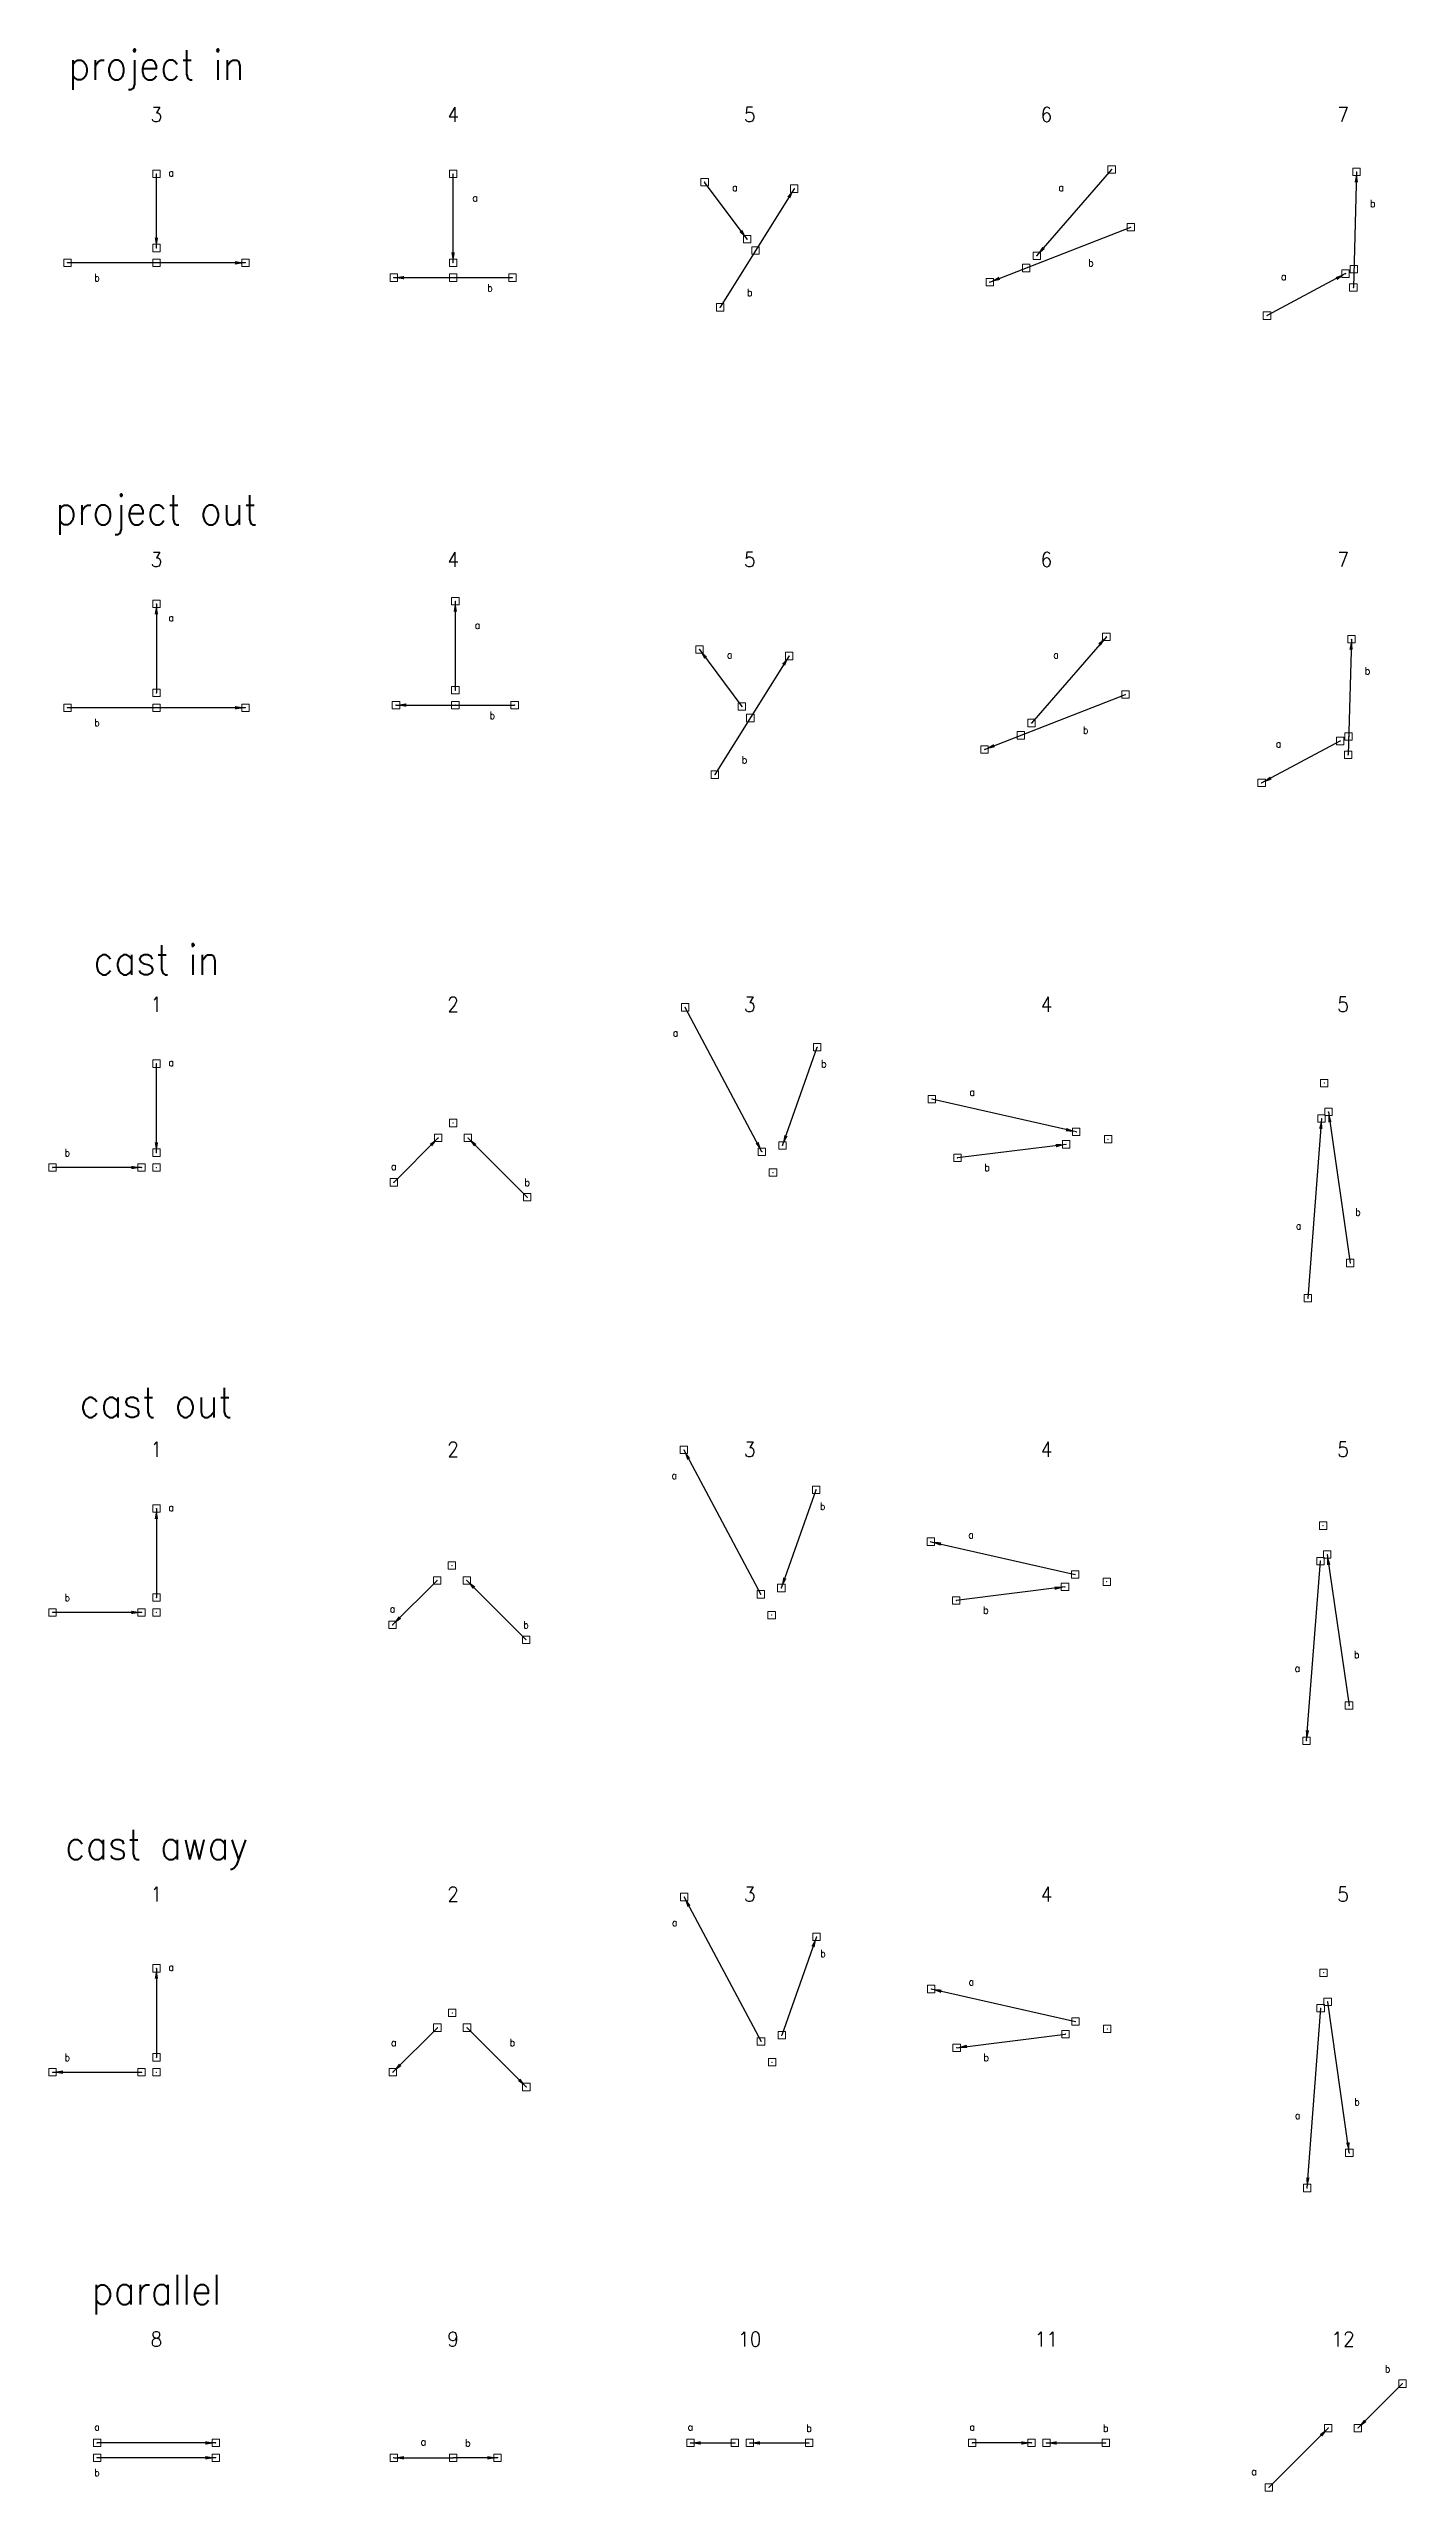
# Model space of a CAD drawing. Header units: millimetres. Extents: x -1416 to 1262, y -2157 to 113.
# Drawn here: x -72 to 842, y -2122 to -476 of the extents above; entities that cross this region are included whole.
import ezdxf

# ---------------------------------------------------------------- set-up
doc = ezdxf.new("R2010")
doc.units = ezdxf.units.MM
doc.header["$PDMODE"] = 64
doc.header["$PDSIZE"] = 5
doc.layers.get('0').update_dxf_attribs({"lineweight": 0, "true_color": 0xffffff})
doc.layers.add('labels - categories', color=7, linetype='Continuous', lineweight=200, true_color=0xffffff)
doc.layers.add('labels - figures', color=7, linetype='Continuous', lineweight=140, true_color=0xffffff)
doc.styles.get("Standard").update_dxf_attribs({"font": ''})
doc.styles.add('textstyle0', font='')
doc.styles.add('textstyle1', font='')
doc.styles.add('textstyle10', font='')
doc.styles.add('textstyle102', font='')
doc.styles.add('textstyle105', font='')
doc.styles.add('textstyle106', font='')
doc.styles.add('textstyle107', font='')
doc.styles.add('textstyle108', font='')
doc.styles.add('textstyle109', font='')
doc.styles.add('textstyle11', font='')
doc.styles.add('textstyle110', font='')
doc.styles.add('textstyle111', font='')
doc.styles.add('textstyle112', font='')
doc.styles.add('textstyle113', font='')
doc.styles.add('textstyle114', font='')
doc.styles.add('textstyle116', font='')
doc.styles.add('textstyle117', font='')
doc.styles.add('textstyle118', font='')
doc.styles.add('textstyle119', font='')
doc.styles.add('textstyle120', font='')
doc.styles.add('textstyle126', font='')
doc.styles.add('textstyle127', font='')
doc.styles.add('textstyle128', font='')
doc.styles.add('textstyle129', font='')
doc.styles.add('textstyle13', font='')
doc.styles.add('textstyle131', font='')
doc.styles.add('textstyle135', font='')
doc.styles.add('textstyle137', font='')
doc.styles.add('textstyle138', font='')
doc.styles.add('textstyle139', font='')
doc.styles.add('textstyle14', font='')
doc.styles.add('textstyle140', font='')
doc.styles.add('textstyle141', font='')
doc.styles.add('textstyle142', font='')
doc.styles.add('textstyle143', font='')
doc.styles.add('textstyle145', font='')
doc.styles.add('textstyle147', font='')
doc.styles.add('textstyle15', font='')
doc.styles.add('textstyle150', font='')
doc.styles.add('textstyle152', font='')
doc.styles.add('textstyle153', font='')
doc.styles.add('textstyle156', font='')
doc.styles.add('textstyle157', font='')
doc.styles.add('textstyle158', font='')
doc.styles.add('textstyle159', font='')
doc.styles.add('textstyle16', font='')
doc.styles.add('textstyle160', font='')
doc.styles.add('textstyle169', font='')
doc.styles.add('textstyle17', font='')
doc.styles.add('textstyle170', font='')
doc.styles.add('textstyle171', font='')
doc.styles.add('textstyle172', font='')
doc.styles.add('textstyle173', font='')
doc.styles.add('textstyle178', font='')
doc.styles.add('textstyle179', font='')
doc.styles.add('textstyle180', font='')
doc.styles.add('textstyle181', font='')
doc.styles.add('textstyle183', font='')
doc.styles.add('textstyle192', font='')
doc.styles.add('textstyle197', font='')
doc.styles.add('textstyle198', font='')
doc.styles.add('textstyle20', font='')
doc.styles.add('textstyle21', font='')
doc.styles.add('textstyle22', font='')
doc.styles.add('textstyle24', font='')
doc.styles.add('textstyle27', font='')
doc.styles.add('textstyle28', font='')
doc.styles.add('textstyle29', font='')
doc.styles.add('textstyle30', font='')
doc.styles.add('textstyle31', font='')
doc.styles.add('textstyle32', font='')
doc.styles.add('textstyle4', font='')
doc.styles.add('textstyle40', font='')
doc.styles.add('textstyle41', font='')
doc.styles.add('textstyle42', font='')
doc.styles.add('textstyle49', font='')
doc.styles.add('textstyle5', font='')
doc.styles.add('textstyle50', font='')
doc.styles.add('textstyle51', font='')
doc.styles.add('textstyle52', font='')
doc.styles.add('textstyle53', font='')
doc.styles.add('textstyle54', font='')
doc.styles.add('textstyle55', font='')
doc.styles.add('textstyle56', font='')
doc.styles.add('textstyle6', font='')
doc.styles.add('textstyle62', font='')
doc.styles.add('textstyle63', font='')
doc.styles.add('textstyle7', font='')
doc.styles.add('textstyle8', font='')
doc.styles.add('textstyle81', font='')
doc.styles.add('textstyle84', font='')
doc.styles.add('textstyle85', font='')
doc.styles.add('textstyle86', font='')
doc.styles.add('textstyle87', font='')
doc.styles.add('textstyle91', font='')
doc.styles.add('textstyle92', font='')
doc.styles.get('Standard').set_extended_font_data('txt')
doc.styles.get('textstyle0').set_extended_font_data('Standard')
doc.styles.get('textstyle1').set_extended_font_data('Standard')
doc.styles.get('textstyle10').set_extended_font_data('Standard')
doc.styles.get('textstyle102').set_extended_font_data('Standard')
doc.styles.get('textstyle105').set_extended_font_data('Standard')
doc.styles.get('textstyle106').set_extended_font_data('Standard')
doc.styles.get('textstyle107').set_extended_font_data('Standard')
doc.styles.get('textstyle108').set_extended_font_data('Standard')
doc.styles.get('textstyle109').set_extended_font_data('Standard')
doc.styles.get('textstyle11').set_extended_font_data('Standard')
doc.styles.get('textstyle110').set_extended_font_data('Standard')
doc.styles.get('textstyle111').set_extended_font_data('Standard')
doc.styles.get('textstyle112').set_extended_font_data('Standard')
doc.styles.get('textstyle113').set_extended_font_data('Standard')
doc.styles.get('textstyle114').set_extended_font_data('Standard')
doc.styles.get('textstyle116').set_extended_font_data('Standard')
doc.styles.get('textstyle117').set_extended_font_data('Standard')
doc.styles.get('textstyle118').set_extended_font_data('Standard')
doc.styles.get('textstyle119').set_extended_font_data('Standard')
doc.styles.get('textstyle120').set_extended_font_data('Standard')
doc.styles.get('textstyle126').set_extended_font_data('Standard')
doc.styles.get('textstyle127').set_extended_font_data('Standard')
doc.styles.get('textstyle128').set_extended_font_data('Standard')
doc.styles.get('textstyle129').set_extended_font_data('Standard')
doc.styles.get('textstyle13').set_extended_font_data('Standard')
doc.styles.get('textstyle131').set_extended_font_data('Standard')
doc.styles.get('textstyle135').set_extended_font_data('Standard')
doc.styles.get('textstyle137').set_extended_font_data('Standard')
doc.styles.get('textstyle138').set_extended_font_data('Standard')
doc.styles.get('textstyle139').set_extended_font_data('Standard')
doc.styles.get('textstyle14').set_extended_font_data('Standard')
doc.styles.get('textstyle140').set_extended_font_data('Standard')
doc.styles.get('textstyle141').set_extended_font_data('Standard')
doc.styles.get('textstyle142').set_extended_font_data('Standard')
doc.styles.get('textstyle143').set_extended_font_data('Standard')
doc.styles.get('textstyle145').set_extended_font_data('Standard')
doc.styles.get('textstyle147').set_extended_font_data('Standard')
doc.styles.get('textstyle15').set_extended_font_data('Standard')
doc.styles.get('textstyle150').set_extended_font_data('Standard')
doc.styles.get('textstyle152').set_extended_font_data('Standard')
doc.styles.get('textstyle153').set_extended_font_data('Standard')
doc.styles.get('textstyle156').set_extended_font_data('Standard')
doc.styles.get('textstyle157').set_extended_font_data('Standard')
doc.styles.get('textstyle158').set_extended_font_data('Standard')
doc.styles.get('textstyle159').set_extended_font_data('Standard')
doc.styles.get('textstyle16').set_extended_font_data('Standard')
doc.styles.get('textstyle160').set_extended_font_data('Standard')
doc.styles.get('textstyle169').set_extended_font_data('Standard')
doc.styles.get('textstyle17').set_extended_font_data('Standard')
doc.styles.get('textstyle170').set_extended_font_data('Standard')
doc.styles.get('textstyle171').set_extended_font_data('Standard')
doc.styles.get('textstyle172').set_extended_font_data('Standard')
doc.styles.get('textstyle173').set_extended_font_data('Standard')
doc.styles.get('textstyle178').set_extended_font_data('Standard')
doc.styles.get('textstyle179').set_extended_font_data('Standard')
doc.styles.get('textstyle180').set_extended_font_data('Standard')
doc.styles.get('textstyle181').set_extended_font_data('Standard')
doc.styles.get('textstyle183').set_extended_font_data('Standard')
doc.styles.get('textstyle192').set_extended_font_data('Standard')
doc.styles.get('textstyle197').set_extended_font_data('Standard')
doc.styles.get('textstyle198').set_extended_font_data('Standard')
doc.styles.get('textstyle20').set_extended_font_data('Standard')
doc.styles.get('textstyle21').set_extended_font_data('Standard')
doc.styles.get('textstyle22').set_extended_font_data('Standard')
doc.styles.get('textstyle24').set_extended_font_data('Standard')
doc.styles.get('textstyle27').set_extended_font_data('Standard')
doc.styles.get('textstyle28').set_extended_font_data('Standard')
doc.styles.get('textstyle29').set_extended_font_data('Standard')
doc.styles.get('textstyle30').set_extended_font_data('Standard')
doc.styles.get('textstyle31').set_extended_font_data('Standard')
doc.styles.get('textstyle32').set_extended_font_data('Standard')
doc.styles.get('textstyle4').set_extended_font_data('Standard')
doc.styles.get('textstyle40').set_extended_font_data('Standard')
doc.styles.get('textstyle41').set_extended_font_data('Standard')
doc.styles.get('textstyle42').set_extended_font_data('Standard')
doc.styles.get('textstyle49').set_extended_font_data('Standard')
doc.styles.get('textstyle5').set_extended_font_data('Standard')
doc.styles.get('textstyle50').set_extended_font_data('Standard')
doc.styles.get('textstyle51').set_extended_font_data('Standard')
doc.styles.get('textstyle52').set_extended_font_data('Standard')
doc.styles.get('textstyle53').set_extended_font_data('Standard')
doc.styles.get('textstyle54').set_extended_font_data('Standard')
doc.styles.get('textstyle55').set_extended_font_data('Standard')
doc.styles.get('textstyle56').set_extended_font_data('Standard')
doc.styles.get('textstyle6').set_extended_font_data('Standard')
doc.styles.get('textstyle62').set_extended_font_data('Standard')
doc.styles.get('textstyle63').set_extended_font_data('Standard')
doc.styles.get('textstyle7').set_extended_font_data('Standard')
doc.styles.get('textstyle8').set_extended_font_data('Standard')
doc.styles.get('textstyle81').set_extended_font_data('Standard')
doc.styles.get('textstyle84').set_extended_font_data('Standard')
doc.styles.get('textstyle85').set_extended_font_data('Standard')
doc.styles.get('textstyle86').set_extended_font_data('Standard')
doc.styles.get('textstyle87').set_extended_font_data('Standard')
doc.styles.get('textstyle91').set_extended_font_data('Standard')
doc.styles.get('textstyle92').set_extended_font_data('Standard')
doc.dimstyles.get("Standard").update_dxf_attribs({"dimtxt": 2.5, "dimasz": 7, "dimexe": 5, "dimexo": 2.5, "dimgap": 2.5, "dimtad": 1, "dimtxsty": 'Standard', "dimcen": 2.5, "dimadec": 0, "dimazin": 0, "dimtfac": 1, "dimtmove": 0, "dimatfit": 3, "dimfxl": 1, "dimarcsym": 0})

msp = doc.modelspace()

# ---------------------------------------------------------------- texts
at = {"char_height": 5, "attachment_point": 5}
for s, insert, style in [('a', (10, -559.2), 'textstyle21'), ('a', (214.9, -576.1), 'textstyle20'), ('a', (390, -569.2), 'textstyle1'), ('a', (610, -569.2), 'textstyle0'), ('b', (820, -580), 'textstyle81'), ('b', (630, -620), 'textstyle62'), ('b', (-40, -630), 'textstyle85'), ('b', (224.9, -636.9), 'textstyle84'), ('b', (400, -640), 'textstyle63'), ('a', (760, -629.2), 'textstyle17'), ('a', (10, -859.2), 'textstyle24'), ('a', (216.5, -864.3), 'textstyle42'), ('a', (386.5, -884.3), 'textstyle10'), ('a', (606.5, -884.3), 'textstyle11'), ('b', (816.5, -895.1), 'textstyle131'), ('b', (-40, -930), 'textstyle87'), ('b', (226.5, -925.1), 'textstyle86'), ('b', (626.5, -935.1), 'textstyle102'), ('b', (396.5, -955.1), 'textstyle129'), ('a', (756.5, -944.3), 'textstyle22'), ('a', (350, -1139.2), 'textstyle54'), ('a', (10, -1159.2), 'textstyle56'), ('b', (450, -1160), 'textstyle112'), ('a', (550, -1179.2), 'textstyle55'), ('b', (-60, -1220), 'textstyle126'), ('a', (160, -1229.2), 'textstyle41'), ('b', (560, -1230), 'textstyle128'), ('b', (250, -1240), 'textstyle111'), ('b', (810, -1260), 'textstyle127'), ('a', (770, -1269.2), 'textstyle52'), ('a', (349.2, -1437.6), 'textstyle30'), ('a', (10, -1459.2), 'textstyle27'), ('b', (449.2, -1458.4), 'textstyle117'), ('a', (549.2, -1477.6), 'textstyle29'), ('b', (-60, -1520), 'textstyle105'), ('a', (159.2, -1527.6), 'textstyle31'), ('b', (559.2, -1528.4), 'textstyle120'), ('b', (249.2, -1538.4), 'textstyle119'), ('b', (809.2, -1558.4), 'textstyle118'), ('a', (769.2, -1567.6), 'textstyle28'), ('a', (349.4, -1739.1), 'textstyle32'), ('b', (449.4, -1760), 'textstyle106'), ('a', (10, -1769.2), 'textstyle50'), ('a', (549.4, -1779.1), 'textstyle49'), ('b', (-60, -1830), 'textstyle110'), ('a', (160, -1820), 'textstyle51'), ('b', (240, -1820), 'textstyle108'), ('b', (559.4, -1830), 'textstyle109'), ('b', (809.4, -1860), 'textstyle107'), ('a', (769.4, -1869.1), 'textstyle53'), ('b', (830, -2040), 'textstyle92'), ('a', (-40, -2079.2), 'textstyle40'), ('a', (180, -2089.2), 'textstyle15'), ('b', (210, -2090), 'textstyle113'), ('a', (360, -2079.2), 'textstyle16'), ('b', (440, -2080), 'textstyle114'), ('a', (550, -2079.2), 'textstyle13'), ('b', (640, -2080), 'textstyle91'), ('b', (-40, -2110), 'textstyle116'), ('a', (740, -2109.2), 'textstyle14')]:
    msp.add_mtext(s, dxfattribs=dict(at, insert=insert, style=style))
at = {"layer": 'labels - categories', "char_height": 20, "attachment_point": 5}
for s, insert, style in [('project in', (0, -490), 'textstyle4'), ('project out', (0, -790), 'textstyle5'), ('cast in', (0, -1090), 'textstyle6'), ('cast out', (-0.3, -1388.5), 'textstyle7'), ('cast away', (0, -1690), 'textstyle8'), ('parallel', (0, -1990), 'textstyle135')]:
    msp.add_mtext(s, dxfattribs=dict(at, insert=insert, style=style))
at = {"layer": 'labels - figures', "char_height": 10, "attachment_point": 5}
for s, insert, style in [('3', (0, -520), 'textstyle198'), ('4', (200, -520), 'textstyle197'), ('5', (400, -520), 'textstyle178'), ('6', (600, -520), 'textstyle179'), ('7', (800, -520), 'textstyle192'), ('3', (0, -820), 'textstyle157'), ('4', (200, -820), 'textstyle156'), ('5', (400, -820), 'textstyle181'), ('6', (600, -820), 'textstyle180'), ('7', (800, -820), 'textstyle183'), ('1', (0, -1120), 'textstyle160'), ('2', (200, -1120), 'textstyle145'), ('3', (400, -1120), 'textstyle158'), ('4', (600, -1120), 'textstyle159'), ('5', (800, -1120), 'textstyle139'), ('1', (0, -1420), 'textstyle140'), ('2', (200, -1420), 'textstyle137'), ('3', (400, -1420), 'textstyle138'), ('4', (600, -1420), 'textstyle143'), ('5', (800, -1420), 'textstyle153'), ('1', (0, -1720), 'textstyle141'), ('2', (200, -1720), 'textstyle142'), ('3', (400, -1720), 'textstyle172'), ('4', (600, -1720), 'textstyle173'), ('5', (800, -1720), 'textstyle170'), ('8', (0, -2020), 'textstyle171'), ('9', (200, -2020), 'textstyle147'), ('10', (400, -2020), 'textstyle152'), ('11', (600, -2020), 'textstyle169'), ('12', (800, -2020), 'textstyle150')]:
    msp.add_mtext(s, dxfattribs=dict(at, insert=insert, style=style))

# ---------------------------------------------------------------- linework, layer by layer
for p in [(0, -560), (200, -560), (644, -557), (809.1, -558.7), (369.6, -565.6), (430, -570), (0, -610), (398.2, -604.1), (403.9, -611.7), (656.9, -596), (-60, -620), (0, -620), (60, -620), (200, -620), (586.3, -623.5), (593.5, -615.2), (801.7, -627.3), (807.3, -624.3), (160, -630), (200, -630), (240, -630), (561.8, -633), (806.9, -636.7), (380, -650), (748.7, -655.6), (0, -850), (201.5, -848.2), (640.4, -872.1), (805.6, -873.8), (366.1, -880.7), (426.5, -885.1), (201.5, -908.2), (-60, -920), (0, -910), (0, -920), (60, -920), (161.5, -918.2), (201.5, -918.2), (241.5, -918.2), (394.7, -919.2), (653.3, -911.1), (400.4, -926.9), (582.8, -938.6), (589.9, -930.3), (803.7, -939.4), (558.3, -948.1), (798.1, -942.4), (803.4, -951.8), (376.5, -965.1), (745.1, -970.7), (356.4, -1122), (445.5, -1148.9), (0, -1160), (522.8, -1183.9), (787.3, -1173.1), (200, -1200), (785.5, -1197), (790.1, -1192.5), (0, -1220), (190, -1210), (210, -1210), (408.2, -1219.4), (422.1, -1215.1), (613.3, -1214.4), (620.1, -1206), (641.6, -1210.9), (-70, -1230), (-10, -1230), (0, -1230), (415.7, -1233.4), (540, -1223.5), (160, -1240), (250, -1250), (804.8, -1294.4), (776.3, -1318.1), (355.6, -1420.4), (444.7, -1447.3), (0, -1460), (522, -1482.3), (786.5, -1471.5), (199.2, -1498.4), (784.7, -1495.4), (789.3, -1491), (189.2, -1508.4), (209.2, -1508.4), (421.3, -1513.5), (612.5, -1512.8), (619.3, -1504.4), (640.7, -1509.3), (-70, -1530), (-10, -1530), (0, -1520), (0, -1530), (407.4, -1517.8), (414.8, -1531.8), (539.2, -1522), (159.2, -1538.4), (249.2, -1548.4), (804, -1592.8), (775.4, -1616.5), (355.8, -1721.9), (445, -1748.8), (0, -1770), (786.8, -1773), (522.3, -1783.9), (784.9, -1796.9), (789.6, -1792.5), (189.4, -1810), (199.4, -1800), (209.4, -1810), (619.6, -1805.9), (641, -1810.8), (0, -1830), (407.6, -1819.3), (421.6, -1815.1), (539.5, -1823.5), (612.8, -1814.3), (-70, -1840), (-10, -1840), (0, -1840), (159.4, -1840), (415.1, -1833.3), (249.4, -1850), (804.2, -1894.4), (775.7, -1918.1), (840, -2050), (-40, -2090), (40, -2090), (360, -2090), (390, -2090), (400, -2090), (440, -2090), (550, -2090), (590, -2090), (600, -2090), (640, -2090), (790, -2080), (810, -2080), (-40, -2100), (40, -2100), (160, -2100), (200, -2100), (230, -2100), (750, -2120)]:
    msp.add_point(p)

msp.set_redraw_order([(e.dxf.handle, doc.entitydb.next_handle()) for e in msp.query("TEXT MTEXT ATTDEF DIMENSION ARC_DIMENSION")])  # texts and dimensions are drawn at this point

# ---------------------------------------------------------------- leaders
for points in [[(593.5, -615.2), (644, -557)], [(809.1, -558.7), (806.9, -636.7)], [(0, -610), (0, -560)], [(200, -620), (200, -560)], [(398.2, -604.1), (369.6, -565.6)], [(430, -570), (380, -650)], [(561.8, -633), (656.9, -596)], [(60, -620), (-60, -620)], [(160, -630), (240, -630)], [(801.7, -627.3), (748.7, -655.6)], [(0, -850), (0, -910)], [(201.5, -848.2), (201.5, -908.2)], [(640.4, -872.1), (589.9, -930.3)], [(366.1, -880.7), (394.7, -919.2)], [(426.5, -885.1), (376.5, -965.1)], [(805.6, -873.8), (803.4, -951.8)], [(60, -920), (-60, -920)], [(161.5, -918.2), (241.5, -918.2)], [(558.3, -948.1), (653.3, -911.1)], [(745.1, -970.7), (798.1, -942.4)], [(408.2, -1219.4), (356.4, -1122)], [(422.1, -1215.1), (445.5, -1148.9)], [(0, -1220), (0, -1160)], [(620.1, -1206), (522.8, -1183.9)], [(785.5, -1197), (776.3, -1318.1)], [(790.1, -1192.5), (804.8, -1294.4)], [(190, -1210), (160, -1240)], [(210, -1210), (250, -1250)], [(613.3, -1214.4), (540, -1223.5)], [(-10, -1230), (-70, -1230)], [(355.6, -1420.4), (407.4, -1517.8)], [(421.3, -1513.5), (444.7, -1447.3)], [(0, -1460), (0, -1520)], [(522, -1482.3), (619.3, -1504.4)], [(775.4, -1616.5), (784.7, -1495.4)], [(789.3, -1491), (804, -1592.8)], [(159.2, -1538.4), (189.2, -1508.4)], [(209.2, -1508.4), (249.2, -1548.4)], [(612.5, -1512.8), (539.2, -1522)], [(-10, -1530), (-70, -1530)], [(355.8, -1721.9), (407.6, -1819.3)], [(445, -1748.8), (421.6, -1815.1)], [(0, -1770), (0, -1830)], [(522.3, -1783.9), (619.6, -1805.9)], [(804.2, -1894.4), (789.6, -1792.5)], [(159.4, -1840), (189.4, -1810)], [(249.4, -1850), (209.4, -1810)], [(775.7, -1918.1), (784.9, -1796.9)], [(539.5, -1823.5), (612.8, -1814.3)], [(-70, -1840), (-10, -1840)], [(810, -2080), (840, -2050)], [(40, -2090), (-40, -2090)], [(360, -2090), (390, -2090)], [(400, -2090), (440, -2090)], [(590, -2090), (550, -2090)], [(600, -2090), (640, -2090)], [(790, -2080), (750, -2120)], [(40, -2100), (-40, -2100)], [(160, -2100), (200, -2100)], [(230, -2100), (200, -2100)]]:
    msp.add_leader(points, dimstyle='Standard')

doc.saveas('drawing.dxf')
